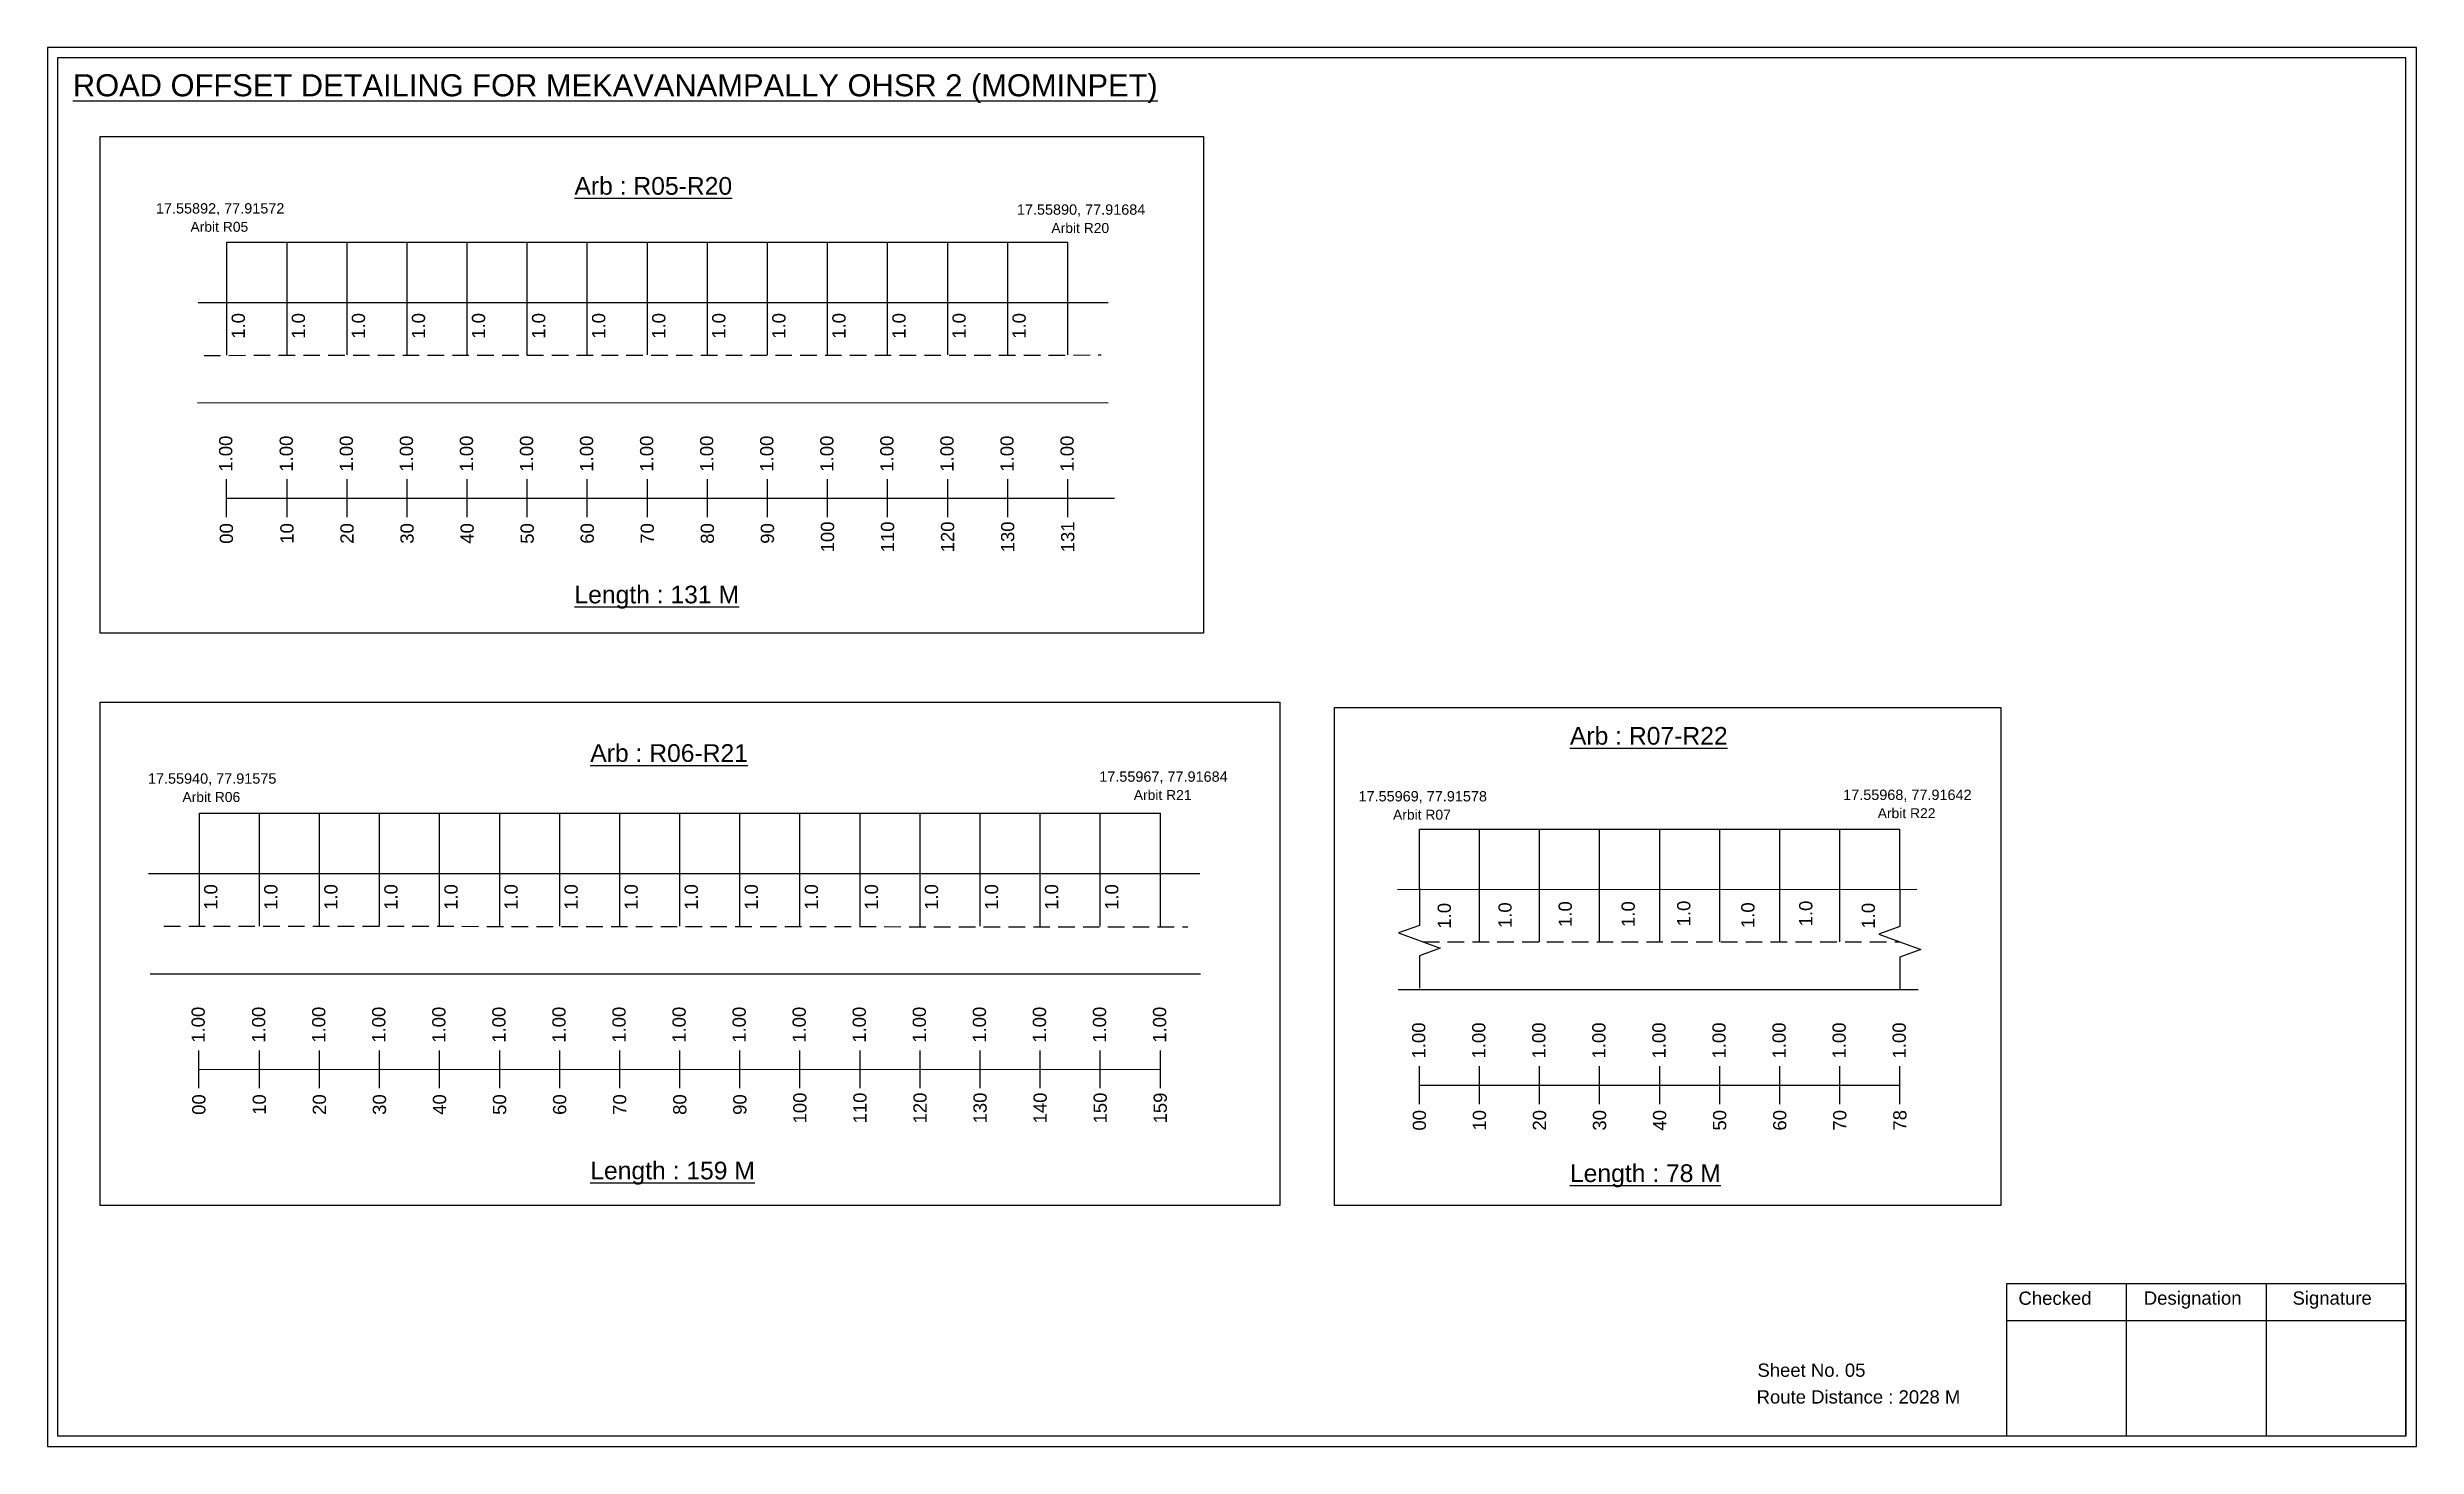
# Model space of a CAD drawing. Header units: inches. Extents: x -117 to 51867, y -12715 to 3423.
# Drawn here: x 9420 to 9956, y -691 to -375 of the extents above; entities that cross this region are included whole.
import ezdxf

# ---------------------------------------------------------------- set-up
doc = ezdxf.new("R2010")
doc.units = ezdxf.units.IN
doc.header["$MEASUREMENT"] = 0
doc.linetypes.add('DASHED2', pattern=[0.375, 0.25, -0.125])
doc.layers.add('PDF_Geometry', color=7, linetype='Continuous')
doc.layers.add('PDF_Text', color=5, linetype='Continuous')
doc.styles.add('PDF Arial', font='arial.ttf')
doc.styles.get("Standard").update_dxf_attribs({"font": 'arial.ttf'})

msp = doc.modelspace()

# ---------------------------------------------------------------- texts
at = {"color": 242, "true_color": 0xcd2027}
for s, height, p in [('%%UROAD OFFSET DETAILING FOR MEKAVANAMPALLY OHSR 2 (MOMINPET)', 5, (9425.58, -385.84)), ('%%UArb : R05-R20', 4, (9539.14, -408.11)), ('%%ULength : 131 M', 4, (9539.14, -500.61)), ('%%UArb : R07-R22', 4, (9764.56, -532.59)), ('%%UArb : R06-R21', 4, (9542.73, -536.49)), ('%%ULength : 159 M', 4, (9542.73, -630.99)), ('%%ULength : 78 M', 4, (9764.56, -631.59))]:
    msp.add_text(s, height=height, dxfattribs=at).set_placement(p)
at = {"color": 5}
for s, height, p in [('17.55892, 77.91572', 2.34, (9444.38, -412.37)), ('17.55890, 77.91684', 2.34, (9639.33, -412.64)), ('Arbit R05', 2.246, (9452.2, -416.5)), ('Arbit R20', 2.246, (9647.15, -416.77)), ('17.55940, 77.91575', 2.34, (9442.57, -541.43)), ('17.55967, 77.91684', 2.34, (9657.98, -540.99)), ('Arbit R06', 2.246, (9450.39, -545.56)), ('Arbit R21', 2.246, (9665.8, -545.11)), ('17.55969, 77.91578', 2.34, (9716.69, -545.44)), ('Arbit R07', 2.246, (9724.51, -549.57)), ('17.55968, 77.91642', 2.34, (9826.43, -545.11)), ('Arbit R22', 2.246, (9834.25, -549.23))]:
    msp.add_text(s, height=height, dxfattribs=at).set_placement(p)
for p in [(9464.53, -440.72), (9478.13, -440.72), (9491.73, -440.72), (9505.33, -440.72), (9518.93, -440.72), (9532.53, -440.72), (9546.13, -440.72), (9559.73, -440.72), (9573.33, -440.72), (9586.93, -440.72), (9600.53, -440.72), (9614.13, -440.72), (9627.73, -440.72), (9641.33, -440.72), (9458.29, -569.99), (9471.89, -569.99), (9485.49, -569.99), (9499.09, -569.99), (9512.69, -569.99), (9526.29, -569.99), (9539.89, -569.99), (9553.49, -569.99), (9567.09, -569.99), (9580.69, -569.99), (9594.29, -569.99), (9607.89, -569.99), (9621.49, -569.99), (9635.09, -569.99), (9648.69, -569.99), (9662.29, -569.99), (9737.61, -574.24), (9751.36, -574.11), (9764.98, -573.86), (9779.24, -573.86), (9791.83, -573.73), (9806.35, -574.11), (9819.46, -573.73), (9833.62, -574.23)]:
    msp.add_text('1.0', height=3, rotation=90).set_placement(p)
at = {"color": 217, "true_color": 0x93278f}
for s, p in [('1.00', (9461.68, -470.8)), ('1.00', (9475.39, -470.8)), ('1.00', (9488.99, -470.8)), ('1.00', (9502.59, -470.8)), ('1.00', (9516.19, -470.8)), ('1.00', (9529.79, -470.8)), ('1.00', (9543.39, -470.8)), ('1.00', (9556.99, -470.8)), ('1.00', (9570.59, -470.8)), ('1.00', (9584.19, -470.8)), ('1.00', (9597.79, -470.8)), ('1.00', (9611.39, -470.8)), ('1.00', (9624.99, -470.8)), ('1.00', (9638.59, -470.8)), ('1.00', (9652.19, -470.8)), ('00', (9461.83, -487.12)), ('10', (9475.54, -487.12)), ('20', (9489.14, -487.12)), ('30', (9502.74, -487.12)), ('40', (9516.34, -487.12)), ('50', (9529.94, -487.12)), ('60', (9543.54, -487.12)), ('70', (9557.14, -487.12)), ('80', (9570.74, -487.12)), ('90', (9584.34, -487.12)), ('100', (9597.94, -489.07)), ('110', (9611.54, -489.07)), ('120', (9625.14, -489.07)), ('130', (9638.74, -489.07)), ('131', (9652.34, -489.07)), ('1.00', (9455.44, -600.07)), ('1.00', (9469.14, -600.07)), ('1.00', (9482.74, -600.07)), ('1.00', (9496.34, -600.07)), ('1.00', (9509.94, -600.07)), ('1.00', (9523.54, -600.07)), ('1.00', (9537.14, -600.07)), ('1.00', (9550.74, -600.07)), ('1.00', (9564.34, -600.07)), ('1.00', (9577.94, -600.07)), ('1.00', (9591.54, -600.07)), ('1.00', (9605.14, -600.07)), ('1.00', (9618.74, -600.07)), ('1.00', (9632.34, -600.07)), ('1.00', (9645.94, -600.07)), ('1.00', (9659.54, -600.07)), ('1.00', (9673.14, -600.07)), ('1.00', (9731.81, -603.63)), ('1.00', (9745.41, -603.63)), ('1.00', (9759.01, -603.63)), ('1.00', (9772.61, -603.63)), ('1.00', (9786.21, -603.63)), ('1.00', (9799.81, -603.63)), ('1.00', (9813.41, -603.63)), ('1.00', (9827.01, -603.63)), ('1.00', (9840.61, -603.63)), ('100', (9591.69, -618.34)), ('110', (9605.29, -618.34)), ('120', (9618.89, -618.34)), ('130', (9632.49, -618.34)), ('140', (9646.09, -618.34)), ('150', (9659.69, -618.34)), ('159', (9673.29, -618.34)), ('00', (9455.59, -616.39)), ('10', (9469.29, -616.39)), ('20', (9482.89, -616.39)), ('30', (9496.49, -616.39)), ('40', (9510.09, -616.39)), ('50', (9523.69, -616.39)), ('60', (9537.29, -616.39)), ('70', (9550.89, -616.39)), ('80', (9564.49, -616.39)), ('90', (9578.09, -616.39)), ('00', (9731.96, -619.95)), ('10', (9745.56, -619.95)), ('20', (9759.16, -619.95)), ('30', (9772.76, -619.95)), ('40', (9786.36, -619.95)), ('50', (9799.96, -619.95)), ('60', (9813.56, -619.95)), ('70', (9827.16, -619.95)), ('78', (9840.76, -619.95))]:
    msp.add_text(s, height=3, rotation=90, dxfattribs=at).set_placement(p)
for s, p in [('Sheet No. 05', (9807.01, -675.68)), ('Route Distance : 2028 M', (9806.83, -681.73))]:
    msp.add_text(s, height=3).set_placement(p)
at = {"layer": 'PDF_Text', "color": 7, "attachment_point": 7, "style": 'PDF Arial'}
for s, insert, char_height in [('Checked', (9866.12, -659.43), 3.001), ('Designation', (9894.5, -660.26), 3.0006), ('Signature', (9928.18, -660.26), 3.001)]:
    msp.add_mtext(s, dxfattribs=dict(at, insert=insert, char_height=char_height))

# ---------------------------------------------------------------- linework, layer by layer
at = {"color": 5}
for p, q in [((9460.46, -418.86), (9650.86, -418.86)), ((9454.22, -548.13), (9671.82, -548.13)), ((9730.48, -551.69), (9839.28, -551.69))]:
    msp.add_line(p, q, dxfattribs=at)
for p, q in [((9460.46, -444.46), (9460.46, -418.86)), ((9474.06, -444.39), (9474.06, -418.86)), ((9487.66, -444.39), (9487.66, -418.86)), ((9501.26, -444.39), (9501.26, -418.86)), ((9514.86, -444.39), (9514.86, -418.86)), ((9528.46, -444.39), (9528.46, -418.86)), ((9542.06, -444.39), (9542.06, -418.86)), ((9555.66, -444.39), (9555.66, -418.86)), ((9569.26, -444.39), (9569.26, -418.86)), ((9582.86, -444.39), (9582.86, -418.86)), ((9596.46, -444.39), (9596.46, -418.86)), ((9610.06, -444.39), (9610.06, -418.86)), ((9623.66, -444.39), (9623.66, -418.86)), ((9637.26, -444.39), (9637.26, -418.86)), ((9650.86, -444.39), (9650.86, -418.86)), ((9453.92, -432.52), (9660.02, -432.51)), ((9453.82, -455.13), (9659.98, -455.23)), ((9454.22, -573.66), (9454.22, -548.13)), ((9467.82, -573.66), (9467.82, -548.13)), ((9481.42, -573.66), (9481.42, -548.13)), ((9495.02, -573.66), (9495.02, -548.13)), ((9508.62, -573.66), (9508.62, -548.13)), ((9522.22, -573.66), (9522.22, -548.13)), ((9535.82, -573.66), (9535.82, -548.13)), ((9549.42, -573.66), (9549.42, -548.13)), ((9563.02, -573.66), (9563.02, -548.13)), ((9576.62, -573.66), (9576.62, -548.13)), ((9590.22, -573.66), (9590.22, -548.13)), ((9603.82, -573.66), (9603.82, -548.13)), ((9617.42, -573.66), (9617.42, -548.13)), ((9631.02, -573.66), (9631.02, -548.13)), ((9644.62, -573.66), (9644.62, -548.13)), ((9658.22, -573.66), (9658.22, -548.13)), ((9671.82, -573.66), (9671.82, -548.13)), ((9730.48, -565.34), (9730.48, -551.69)), ((9744.08, -577.23), (9744.08, -551.69)), ((9757.68, -577.23), (9757.68, -551.69)), ((9771.28, -577.23), (9771.28, -551.69)), ((9784.88, -577.23), (9784.88, -551.69)), ((9798.48, -577.23), (9798.48, -551.69)), ((9812.08, -577.23), (9812.08, -551.69)), ((9825.68, -577.23), (9825.68, -551.69)), ((9839.28, -565.34), (9839.28, -551.69)), ((9442.67, -561.78), (9680.75, -561.78)), ((9725.49, -565.34), (9843.1, -565.29)), ((9443.06, -584.46), (9680.92, -584.5)), ((9725.63, -588.03), (9843.41, -588.03))]:
    msp.add_line(p, q)
at = {"linetype": 'DASHED2', "ltscale": 15}
for p, q in [((9455.27, -444.47), (9658.45, -444.39)), ((9446.18, -573.66), (9678.06, -573.84)), ((9731.24, -577.23), (9839.28, -577.23))]:
    msp.add_line(p, q, dxfattribs=at)
at = {"color": 217, "true_color": 0x93278f}
for p, q in [((9460.36, -481.09), (9460.36, -472.53)), ((9460.36, -476.82), (9661.42, -476.78)), ((9474.06, -481.09), (9474.06, -472.53)), ((9487.66, -481.09), (9487.66, -472.53)), ((9501.26, -481.09), (9501.26, -472.53)), ((9514.86, -481.09), (9514.86, -472.53)), ((9528.46, -481.09), (9528.46, -472.53)), ((9542.06, -481.09), (9542.06, -472.53)), ((9555.66, -481.09), (9555.66, -472.53)), ((9569.26, -481.09), (9569.26, -472.53)), ((9582.86, -481.09), (9582.86, -472.53)), ((9596.46, -481.09), (9596.46, -472.53)), ((9610.06, -481.09), (9610.06, -472.53)), ((9623.66, -481.09), (9623.66, -472.53)), ((9637.26, -481.09), (9637.26, -472.53)), ((9650.86, -481.09), (9650.86, -472.53)), ((9454.11, -610.36), (9454.11, -601.81)), ((9454.22, -606.09), (9671.82, -606.05)), ((9467.82, -610.36), (9467.82, -601.81)), ((9481.42, -610.36), (9481.42, -601.81)), ((9495.02, -610.36), (9495.02, -601.81)), ((9508.62, -610.36), (9508.62, -601.81)), ((9522.22, -610.36), (9522.22, -601.81)), ((9535.82, -610.36), (9535.82, -601.81)), ((9549.42, -610.36), (9549.42, -601.81)), ((9563.02, -610.36), (9563.02, -601.81)), ((9576.62, -610.36), (9576.62, -601.81)), ((9590.22, -610.36), (9590.22, -601.81)), ((9603.82, -610.36), (9603.82, -601.81)), ((9617.42, -610.36), (9617.42, -601.81)), ((9631.02, -610.36), (9631.02, -601.81)), ((9644.62, -610.36), (9644.62, -601.81)), ((9658.22, -610.36), (9658.22, -601.81)), ((9671.82, -610.36), (9671.82, -601.81)), ((9730.48, -613.93), (9730.48, -605.37)), ((9744.08, -613.93), (9744.08, -605.37)), ((9757.68, -613.93), (9757.68, -605.37)), ((9771.28, -613.93), (9771.28, -605.37)), ((9784.88, -613.93), (9784.88, -605.37)), ((9798.48, -613.93), (9798.48, -605.37)), ((9812.08, -613.93), (9812.08, -605.37)), ((9825.68, -613.93), (9825.68, -605.37)), ((9839.28, -613.93), (9839.28, -605.37)), ((9730.48, -609.66), (9839.28, -609.66))]:
    msp.add_line(p, q, dxfattribs=at)
for points in [[(9431.73, -394.96), (9681.58, -394.96), (9681.58, -507.33), (9431.73, -507.33)], [(9431.73, -522.97), (9698.84, -522.97), (9698.84, -636.89), (9431.73, -636.89)], [(9711.26, -524.21), (9862.11, -524.21), (9862.11, -636.89), (9711.26, -636.89)]]:
    msp.add_lwpolyline(points, close=True)
at = {"linetype": 'Continuous'}
for points in [[(9730.46, -565.06), (9730.46, -573.49), (9725.72, -575.22), (9735.21, -578.67), (9730.46, -580.4), (9730.46, -587.74)], [(9839.28, -565.34), (9839.28, -573.77), (9834.54, -575.5), (9844.03, -578.95), (9839.28, -580.68), (9839.28, -588.03)]]:
    msp.add_lwpolyline(points, dxfattribs=at)
at = {"layer": 'PDF_Geometry'}
for points in [[(9419.8, -374.77), (9419.8, -691.48), (9956.28, -691.48), (9956.28, -374.77)], [(9422.13, -377.09), (9422.13, -689.06), (9953.86, -689.06), (9953.86, -377.09)]]:
    msp.add_lwpolyline(points, close=True, dxfattribs=at)
at = {"layer": 'PDF_Geometry', "color": 242, "true_color": 0xcc1f26}
msp.add_lwpolyline([(9953.86, -689.15), (9863.51, -689.15), (9863.51, -654.54), (9953.86, -654.54)], close=True, dxfattribs=at)
for points in [[(9890.5, -654.54), (9890.5, -689.15)], [(9922.22, -654.54), (9922.22, -689.15)], [(9863.51, -662.91), (9953.86, -662.91)]]:
    msp.add_lwpolyline(points, dxfattribs=at)

msp.set_redraw_order([(e.dxf.handle, doc.entitydb.next_handle()) for e in msp.query("TEXT MTEXT ATTDEF DIMENSION ARC_DIMENSION")])  # texts and dimensions are drawn at this point

doc.saveas('drawing.dxf')
